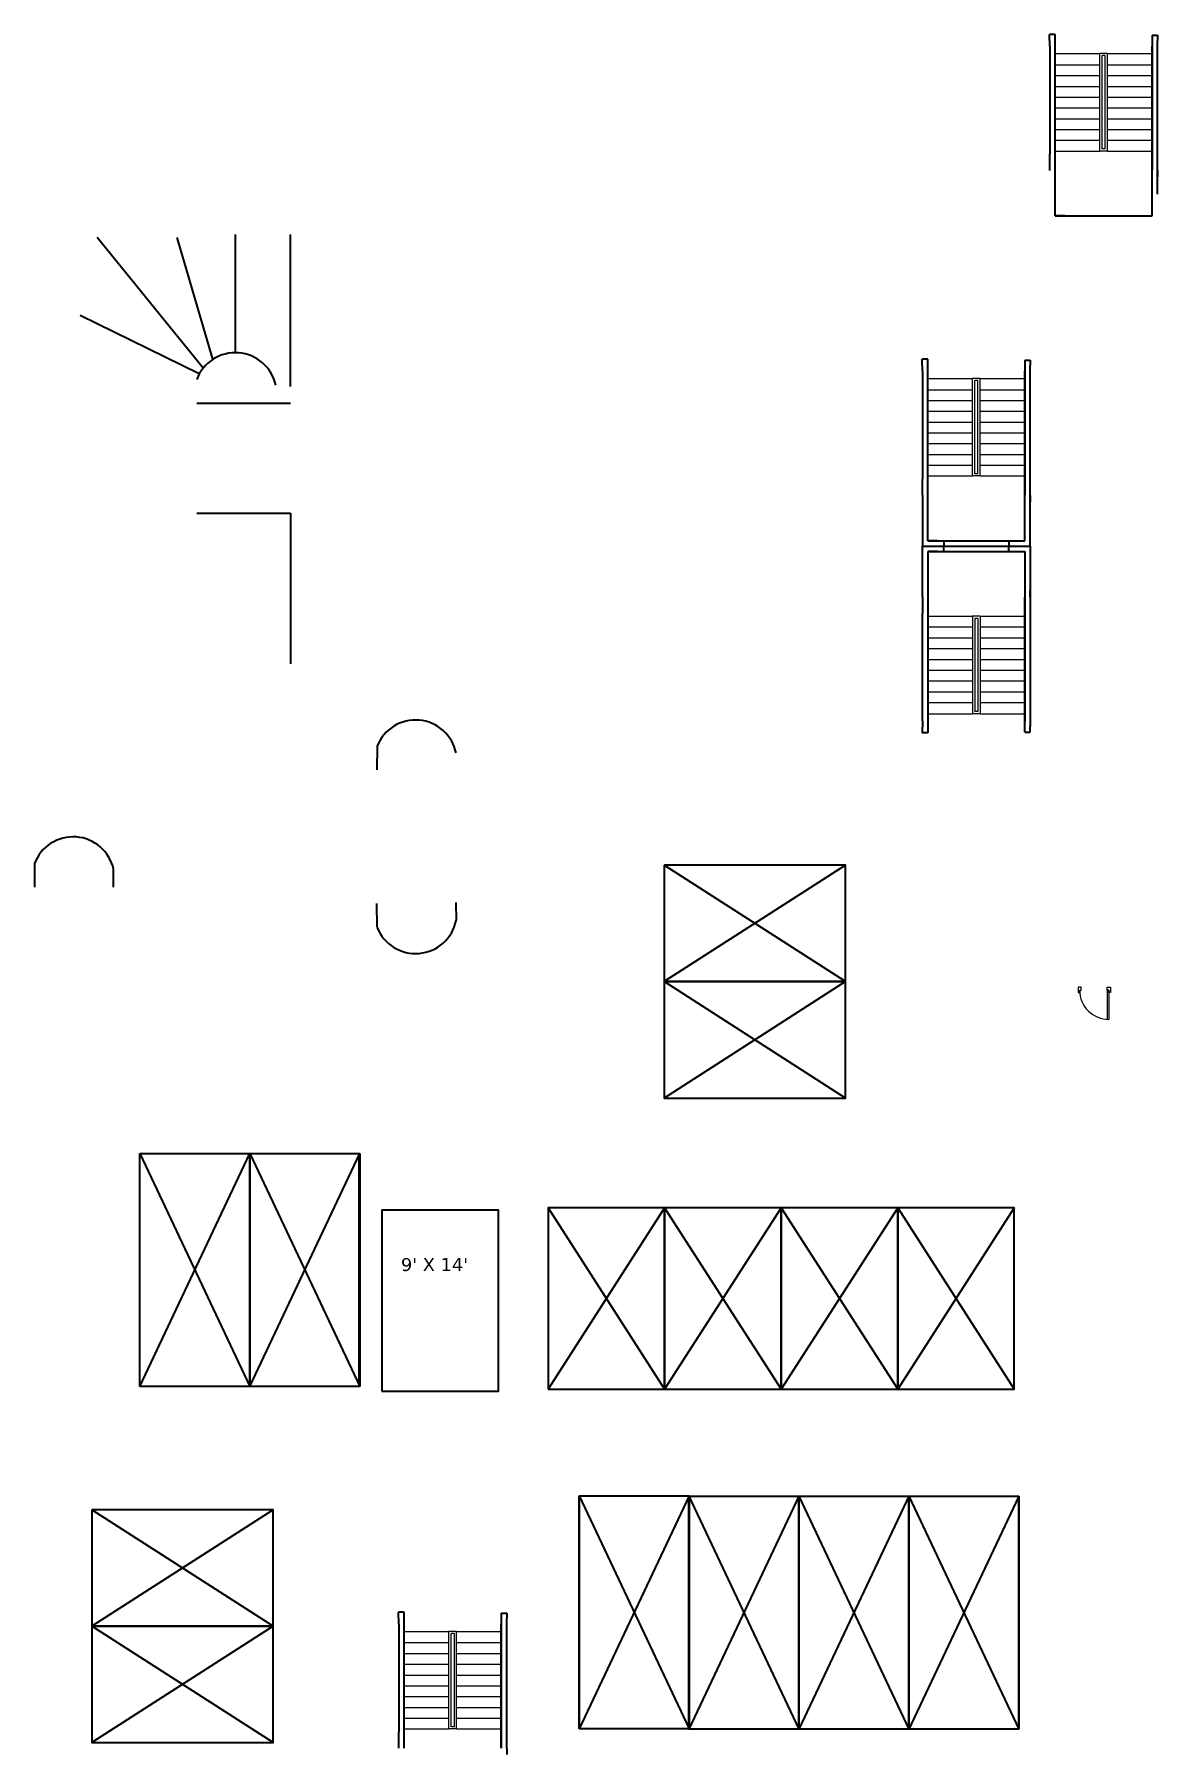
# Model space of a CAD drawing. Header units: inches. Extents: x 95 to 71413, y -8 to 51098.
# Drawn here: x 1846 to 2887, y 2127 to 3722 of the extents above; entities that cross this region are included whole.
import ezdxf

# ---------------------------------------------------------------- set-up
doc = ezdxf.new("R2010")
doc.units = ezdxf.units.IN
doc.header["$MEASUREMENT"] = 0
for name, color, linetype, lineweight in [('Cars', 7, 'Continuous', 40), ('Ramp', 9, 'Continuous', 40), ('wall', 7, 'Continuous', 40)]:
    doc.layers.add(name, color=color, linetype=linetype, lineweight=lineweight)
doc.layers.add('door', color=114, linetype='Continuous')
doc.layers.add('STAIR', color=32, linetype='Continuous')
doc.styles.get("Standard").update_dxf_attribs({"font": 'verdana.ttf', "height": 12})

msp = doc.modelspace()

# ---------------------------------------------------------------- texts
at = {"layer": 'Ramp', "color": 8, "linetype": 'ByBlock', "true_color": 0x817e7e, "insert": (2185.3, 2587.7), "char_height": 12, "width": 68.469, "attachment_point": 1}
msp.add_mtext("9' X 14'", dxfattribs=at)

# ---------------------------------------------------------------- blocks, each defined once
blk = doc.blocks.new('A$C1E116F93')
at = {"layer": 'STAIR', "color": 7}
for p, q in [((-43.3, -336.4), (-1.8, -336.4)), ((-43.3, -346.9), (-1.8, -346.9)), ((-1.8, -426.9), (-1.8, -336.4)), ((5.2, -336.4), (-1.8, -336.4)), ((0.2, -424.9), (0.2, -338.4)), ((3.2, -338.4), (0.2, -338.4)), ((3.2, -424.9), (3.2, -338.4)), ((5.2, -336.4), (46.7, -336.4)), ((5.2, -426.9), (5.2, -336.4)), ((5.2, -346.9), (46.7, -346.9)), ((-43.3, -356.9), (-1.8, -356.9)), ((-43.3, -366.9), (-1.8, -366.9)), ((5.2, -356.9), (46.7, -356.9)), ((5.2, -366.9), (46.7, -366.9)), ((-43.3, -376.9), (-1.8, -376.9)), ((5.2, -376.9), (46.7, -376.9)), ((-43.3, -386.9), (-1.8, -386.9)), ((-43.3, -396.9), (-1.8, -396.9)), ((5.2, -386.9), (46.7, -386.9)), ((5.2, -396.9), (46.7, -396.9)), ((-43.3, -406.9), (-1.8, -406.9)), ((5.2, -406.9), (46.7, -406.9)), ((-43.3, -416.9), (-1.8, -416.9)), ((-43.3, -426.9), (-1.8, -426.9)), ((5.2, -426.9), (-1.8, -426.9)), ((3.2, -424.9), (0.2, -424.9)), ((5.2, -416.9), (46.7, -416.9)), ((5.2, -426.9), (46.7, -426.9))]:
    blk.add_line(p, q, dxfattribs=at)
at = {"layer": 'wall', "color": 0, "linetype": 'ByBlock'}
for p, q in [((-43.3, -318.6), (-48.4, -318.6)), ((-48.3, -329.6), (-48.4, -318.6)), ((-43.3, -329.6), (-43.3, -318.6))]:
    blk.add_line(p, q, dxfattribs=at)
at = {"layer": 'wall', "color": 7}
for p, q in [((-48.3, -329.6), (-48.3, -429.8)), ((-43.3, -429.8), (-43.3, -329.6)), ((46.7, -444.6), (46.7, -329.6)), ((51.7, -429.9), (51.7, -324.4))]:
    blk.add_line(p, q, dxfattribs=at)
at = {"layer": 'wall'}
for p, q in [((46.7, -319.4), (46.7, -444.6)), ((51.7, -444.9), (51.7, -450.6))]:
    blk.add_line(p, q, dxfattribs=at)
at = {"layer": 'wall', "color": 0}
for p, q in [((46.7, -319.4), (51.7, -319.4)), ((51.7, -319.4), (51.7, -324.4)), ((51.7, -429.9), (51.7, -327.9)), ((-48.3, -444.8), (-48.3, -429.8)), ((-43.3, -444.8), (-43.3, -429.8)), ((51.7, -444.9), (51.7, -429.9))]:
    blk.add_line(p, q, dxfattribs=at)
blk = doc.blocks.new('DOOR-30')
at = {"layer": 'door', "linetype": 'ByBlock'}
for p, q in [((3, 28.5), (30, 28.5)), ((3, 27), (30, 27))]:
    blk.add_line(p, q, dxfattribs=at)
for points in [[(0, 30), (5, 30), (5, 28.5), (3, 28.5), (3, 27), (0, 27)], [(0, 0), (5, 0), (5, 1.5), (3, 1.5), (3, 3), (0, 3)]]:
    blk.add_lwpolyline(points, close=True, dxfattribs=at)
blk.add_arc((3, 28.5), 27, 270, 0, dxfattribs=at)

# ---------------------------------------------------------------- linework, layer by layer
at = {"layer": 'Cars', "color": 42, "true_color": 0xda8625}
for p, q in [((1943.3, 2684.6), (2045.3, 2684.6)), ((1943.3, 2468.6), (1943.3, 2684.6)), ((1943.3, 2684.6), (2045.3, 2468.6)), ((1943.3, 2468.6), (2045.3, 2684.6)), ((2045.3, 2684.6), (2045.3, 2468.6)), ((2045.3, 2684.6), (2147.3, 2684.6)), ((2045.3, 2468.6), (2045.3, 2684.6)), ((2045.3, 2684.6), (2147.3, 2468.6)), ((2045.3, 2468.6), (2147.3, 2684.6)), ((2146.7, 2468.6), (2146.7, 2684.6)), ((2147.3, 2684.6), (2147.3, 2468.6)), ((2045.3, 2468.6), (1943.3, 2468.6)), ((2045.3, 2468.6), (1943.3, 2468.6)), ((2147.3, 2468.6), (2045.3, 2468.6)), ((2147.3, 2468.6), (2045.3, 2468.6)), ((2350.4, 2367.1), (2350.4, 2151.1)), ((2350.4, 2367.1), (2452.4, 2367.1)), ((2350.4, 2151.1), (2350.4, 2367.1)), ((2350.4, 2367.1), (2452.4, 2151.1)), ((2452.4, 2367.1), (2350.4, 2151.1)), ((2452.1, 2366.9), (2452.1, 2150.9)), ((2452.1, 2366.9), (2554.1, 2366.9)), ((2452.1, 2150.9), (2452.1, 2366.9)), ((2452.1, 2366.9), (2554.1, 2150.9)), ((2554.1, 2366.9), (2452.1, 2150.9)), ((2452.4, 2367.1), (2452.4, 2151.1)), ((2452.4, 2151.1), (2452.4, 2367.1)), ((2452.4, 2151.1), (2452.4, 2367.1)), ((2554.1, 2366.9), (2554.1, 2150.9)), ((2554.1, 2150.9), (2554.1, 2366.9)), ((2554.1, 2366.9), (2656.1, 2366.9)), ((2554.1, 2150.9), (2554.1, 2366.9)), ((2554.1, 2366.9), (2656.1, 2150.9)), ((2656.1, 2366.9), (2554.1, 2150.9)), ((2656.1, 2366.9), (2656.1, 2150.9)), ((2656.1, 2150.9), (2656.1, 2366.9)), ((2656.1, 2366.9), (2758.1, 2366.9)), ((2656.1, 2150.9), (2656.1, 2366.9)), ((2656.1, 2366.9), (2758.1, 2150.9)), ((2758.1, 2366.9), (2656.1, 2150.9)), ((2758.1, 2366.9), (2758.1, 2150.9)), ((2758.1, 2150.9), (2758.1, 2366.9)), ((2452.4, 2151.1), (2350.4, 2151.1)), ((2554.1, 2150.9), (2452.1, 2150.9)), ((2656.1, 2150.9), (2554.1, 2150.9)), ((2758.1, 2150.9), (2656.1, 2150.9))]:
    msp.add_line(p, q, dxfattribs=at)
at = {"layer": 'Cars', "color": 42, "linetype": 'ByBlock', "true_color": 0xda8625}
for points in [[(2429.2, 2952.1), (2429.2, 2844.1), (2597.2, 2844.1), (2597.2, 2952.1)], [(2429.2, 2844.1), (2429.2, 2736.1), (2597.2, 2736.1), (2597.2, 2844.1)], [(2321.7, 2466.2), (2429.7, 2466.2), (2429.7, 2634.2), (2321.7, 2634.2)], [(2429.7, 2466.2), (2537.7, 2466.2), (2537.7, 2634.2), (2429.7, 2634.2)], [(2537.7, 2466.2), (2645.7, 2466.2), (2645.7, 2634.2), (2537.7, 2634.2)], [(2645.7, 2466.2), (2753.7, 2466.2), (2753.7, 2634.2), (2645.7, 2634.2)], [(1898.9, 2354.4), (1898.9, 2246.4), (2066.9, 2246.4), (2066.9, 2354.4)], [(1898.9, 2246.4), (1898.9, 2138.4), (2066.9, 2138.4), (2066.9, 2246.4)]]:
    msp.add_lwpolyline(points, close=True, dxfattribs=at)
at = {"layer": 'Ramp', "color": 8, "true_color": 0x817e7e}
for p, q in [((2002, 3413), (1903.9, 3534.2)), ((2010.9, 3421.1), (1978, 3534.2)), ((2031.9, 3427.3), (2031.9, 3536.9)), ((1998.4, 3407.7), (1888, 3461.7)), ((2163.2, 3062.3), (2162.9, 3040.3)), ((1845.6, 2953.6), (1845.6, 2931.6)), ((1919, 2931.6), (1919, 2948.3)), ((2163.2, 2894.4), (2162.9, 2916.4)), ((2236.3, 2917.3), (2236.5, 2900.6))]:
    msp.add_line(p, q, dxfattribs=at)
at = {"layer": 'Ramp', "color": 8, "linetype": 'ByBlock', "true_color": 0x817e7e}
for p, q in [((2082.8, 3395.9), (2082.8, 3536.9)), ((1996, 3380.5), (2082.8, 3380.5)), ((1996, 3278.5), (2082.8, 3278.5)), ((2082.8, 3278.5), (2082.8, 3138.8))]:
    msp.add_line(p, q, dxfattribs=at)
at = {"layer": 'Ramp', "color": 42, "linetype": 'ByBlock', "true_color": 0xda8625}
for p, q in [((2597.2, 2952.1), (2429.2, 2844.1)), ((2597.2, 2844.1), (2429.2, 2952.1)), ((2597.2, 2844.1), (2429.2, 2736.1)), ((2597.2, 2736.1), (2429.2, 2844.1)), ((2321.7, 2634.2), (2429.7, 2466.2)), ((2429.7, 2634.2), (2321.7, 2466.2)), ((2429.7, 2634.2), (2537.7, 2466.2)), ((2537.7, 2634.2), (2429.7, 2466.2)), ((2537.7, 2634.2), (2645.7, 2466.2)), ((2645.7, 2634.2), (2537.7, 2466.2)), ((2645.7, 2634.2), (2753.7, 2466.2)), ((2753.7, 2634.2), (2645.7, 2466.2)), ((2066.9, 2354.4), (1898.9, 2246.4)), ((2066.9, 2246.4), (1898.9, 2354.4)), ((2066.9, 2246.4), (1898.9, 2138.4)), ((2066.9, 2138.4), (1898.9, 2246.4))]:
    msp.add_line(p, q, dxfattribs=at)
at = {"layer": 'Ramp', "color": 8, "linetype": 'ByBlock', "true_color": 0x817e7e}
msp.add_lwpolyline([(2167.7, 2464.2), (2275.7, 2464.2), (2275.7, 2632.2), (2167.7, 2632.2)], close=True, dxfattribs=at)
at = {"layer": 'Ramp', "color": 8, "true_color": 0x817e7e}
for centre, start, end in [((2031.9, 3388.8), 12.5219, 159.0985), ((2198.9, 3048.2), 11.8123, 158.3889), ((1881.5, 2939.9), 12.5219, 159.0985), ((2198.9, 2908.5), 201.6111, 348.1877)]:
    msp.add_arc(centre, 38.4, start, end, dxfattribs=at)
at = {"layer": 'STAIR', "color": 7}
for p, q in [((2791.6, 3704.7), (2833.1, 3704.7)), ((2833.1, 3614.2), (2833.1, 3704.7)), ((2840.1, 3704.7), (2833.1, 3704.7)), ((2835.1, 3616.2), (2835.1, 3702.7)), ((2838.1, 3702.7), (2835.1, 3702.7)), ((2838.1, 3616.2), (2838.1, 3702.7)), ((2840.1, 3704.7), (2881.6, 3704.7)), ((2840.1, 3614.2), (2840.1, 3704.7)), ((2791.6, 3694.2), (2833.1, 3694.2)), ((2840.1, 3694.2), (2881.6, 3694.2)), ((2791.6, 3684.2), (2833.1, 3684.2)), ((2791.6, 3674.2), (2833.1, 3674.2)), ((2840.1, 3684.2), (2881.6, 3684.2)), ((2840.1, 3674.2), (2881.6, 3674.2)), ((2791.6, 3664.2), (2833.1, 3664.2)), ((2791.6, 3654.2), (2833.1, 3654.2)), ((2840.1, 3664.2), (2881.6, 3664.2)), ((2840.1, 3654.2), (2881.6, 3654.2)), ((2791.6, 3644.2), (2833.1, 3644.2)), ((2840.1, 3644.2), (2881.6, 3644.2)), ((2791.6, 3634.2), (2833.1, 3634.2)), ((2791.6, 3624.2), (2833.1, 3624.2)), ((2840.1, 3634.2), (2881.6, 3634.2)), ((2840.1, 3624.2), (2881.6, 3624.2)), ((2791.6, 3614.2), (2833.1, 3614.2)), ((2840.1, 3614.2), (2833.1, 3614.2)), ((2838.1, 3616.2), (2835.1, 3616.2)), ((2840.1, 3614.2), (2881.6, 3614.2)), ((2673.6, 3403.4), (2715.1, 3403.4)), ((2715.1, 3312.9), (2715.1, 3403.4)), ((2722.1, 3403.4), (2715.1, 3403.4)), ((2717.1, 3314.9), (2717.1, 3401.4)), ((2720.1, 3401.4), (2717.1, 3401.4)), ((2720.1, 3314.9), (2720.1, 3401.4)), ((2722.1, 3403.4), (2763.6, 3403.4)), ((2722.1, 3312.9), (2722.1, 3403.4)), ((2673.6, 3392.9), (2715.1, 3392.9)), ((2673.6, 3382.9), (2715.1, 3382.9)), ((2722.1, 3392.9), (2763.6, 3392.9)), ((2722.1, 3382.9), (2763.6, 3382.9)), ((2673.6, 3372.9), (2715.1, 3372.9)), ((2722.1, 3372.9), (2763.6, 3372.9)), ((2673.6, 3362.9), (2715.1, 3362.9)), ((2673.6, 3352.9), (2715.1, 3352.9)), ((2722.1, 3362.9), (2763.6, 3362.9)), ((2722.1, 3352.9), (2763.6, 3352.9)), ((2673.6, 3342.9), (2715.1, 3342.9)), ((2722.1, 3342.9), (2763.6, 3342.9)), ((2673.6, 3332.9), (2715.1, 3332.9)), ((2673.6, 3322.9), (2715.1, 3322.9)), ((2722.1, 3332.9), (2763.6, 3332.9)), ((2722.1, 3322.9), (2763.6, 3322.9)), ((2673.6, 3312.9), (2715.1, 3312.9)), ((2722.1, 3312.9), (2715.1, 3312.9)), ((2720.1, 3314.9), (2717.1, 3314.9)), ((2722.1, 3312.9), (2763.6, 3312.9)), ((2673.6, 3182.9), (2715.1, 3182.9)), ((2715.1, 3182.9), (2715.1, 3092.4)), ((2722.1, 3182.9), (2715.1, 3182.9)), ((2717.1, 3180.9), (2717.1, 3094.4)), ((2720.1, 3180.9), (2717.1, 3180.9)), ((2720.1, 3180.9), (2720.1, 3094.4)), ((2722.1, 3182.9), (2763.6, 3182.9)), ((2722.1, 3182.9), (2722.1, 3092.4)), ((2673.6, 3172.9), (2715.1, 3172.9)), ((2673.6, 3162.9), (2715.1, 3162.9)), ((2722.1, 3172.9), (2763.6, 3172.9)), ((2722.1, 3162.9), (2763.6, 3162.9)), ((2673.6, 3152.9), (2715.1, 3152.9)), ((2673.6, 3142.9), (2715.1, 3142.9)), ((2722.1, 3152.9), (2763.6, 3152.9)), ((2722.1, 3142.9), (2763.6, 3142.9)), ((2673.6, 3132.9), (2715.1, 3132.9)), ((2722.1, 3132.9), (2763.6, 3132.9)), ((2673.6, 3122.9), (2715.1, 3122.9)), ((2673.6, 3112.9), (2715.1, 3112.9)), ((2722.1, 3122.9), (2763.6, 3122.9)), ((2722.1, 3112.9), (2763.6, 3112.9)), ((2673.6, 3102.9), (2715.1, 3102.9)), ((2722.1, 3102.9), (2763.6, 3102.9)), ((2673.6, 3092.4), (2715.1, 3092.4)), ((2722.1, 3092.4), (2715.1, 3092.4)), ((2720.1, 3094.4), (2717.1, 3094.4)), ((2722.1, 3092.4), (2763.6, 3092.4))]:
    msp.add_line(p, q, dxfattribs=at)
at = {"layer": 'wall', "color": 0, "linetype": 'ByBlock'}
for p, q in [((2791.6, 3722.4), (2786.5, 3722.4)), ((2786.6, 3711.4), (2786.5, 3722.4)), ((2791.6, 3711.4), (2791.6, 3722.4)), ((2673.6, 3421.1), (2668.5, 3421.1)), ((2668.6, 3410.1), (2668.5, 3421.1)), ((2673.6, 3410.1), (2673.6, 3421.1)), ((2668.6, 3085.7), (2668.5, 3074.7)), ((2673.6, 3085.7), (2673.6, 3074.7)), ((2673.6, 3074.7), (2668.5, 3074.7))]:
    msp.add_line(p, q, dxfattribs=at)
at = {"layer": 'wall'}
for p, q in [((2881.6, 3721.6), (2881.6, 3596.4)), ((2886.6, 3596.2), (2886.6, 3590.4)), ((2806.6, 3554.2), (2866.6, 3554.2)), ((2763.6, 3420.3), (2763.6, 3295.1)), ((2768.6, 3294.9), (2768.6, 3289.1)), ((2688.6, 3252.9), (2748.6, 3252.9)), ((2688.6, 3247.9), (2748.6, 3247.9)), ((2688.6, 3247.9), (2748.6, 3247.9)), ((2688.6, 3242.9), (2748.6, 3242.9)), ((2768.6, 3200.9), (2768.6, 3206.7)), ((2763.6, 3075.5), (2763.6, 3200.7))]:
    msp.add_line(p, q, dxfattribs=at)
at = {"layer": 'wall', "color": 0}
for p, q in [((2881.6, 3721.6), (2886.6, 3721.6)), ((2886.6, 3721.6), (2886.6, 3716.6)), ((2886.6, 3611.2), (2886.6, 3713.2)), ((2786.6, 3596.2), (2786.6, 3611.2)), ((2791.6, 3596.2), (2791.6, 3611.2)), ((2886.6, 3596.2), (2886.6, 3611.2)), ((2763.6, 3420.3), (2768.6, 3420.3)), ((2768.6, 3420.3), (2768.6, 3415.3)), ((2768.6, 3309.9), (2768.6, 3411.9)), ((2668.6, 3295), (2668.6, 3310)), ((2673.6, 3295), (2673.6, 3310)), ((2768.6, 3294.9), (2768.6, 3309.9)), ((2668.6, 3200.8), (2668.6, 3185.8)), ((2673.6, 3200.8), (2673.6, 3185.8)), ((2768.6, 3200.9), (2768.6, 3185.9)), ((2768.6, 3185.9), (2768.6, 3083.9)), ((2768.6, 3075.5), (2768.6, 3080.5)), ((2763.6, 3075.5), (2768.6, 3075.5))]:
    msp.add_line(p, q, dxfattribs=at)
at = {"layer": 'wall', "color": 7}
for p, q in [((2886.6, 3611.2), (2886.6, 3716.6)), ((2786.6, 3711.4), (2786.6, 3611.2)), ((2791.6, 3611.2), (2791.6, 3711.4)), ((2881.6, 3596.4), (2881.6, 3711.4)), ((2791.6, 3554.2), (2791.6, 3596.2)), ((2881.6, 3554.2), (2881.6, 3596.2)), ((2886.6, 3579.2), (2886.6, 3596.2)), ((2886.6, 3574.2), (2886.6, 3579.2)), ((2886.6, 3579.2), (2886.6, 3579.2)), ((2886.6, 3574.2), (2886.6, 3574.2)), ((2791.6, 3554.2), (2806.6, 3554.2)), ((2800.6, 3554.2), (2791.6, 3554.2)), ((2866.6, 3554.2), (2881.6, 3554.2)), ((2768.6, 3309.9), (2768.6, 3415.3)), ((2668.6, 3410.1), (2668.6, 3310)), ((2673.6, 3310), (2673.6, 3410.1)), ((2763.6, 3295.1), (2763.6, 3410.1)), ((2668.6, 3295), (2668.6, 3247.9)), ((2673.6, 3252.9), (2673.6, 3295)), ((2763.6, 3252.9), (2763.6, 3294.9)), ((2768.6, 3277.9), (2768.6, 3294.9)), ((2768.6, 3272.9), (2768.6, 3277.9)), ((2768.6, 3277.9), (2768.6, 3277.9)), ((2768.6, 3247.9), (2768.6, 3272.9)), ((2768.6, 3272.9), (2768.6, 3272.9)), ((2668.6, 3247.9), (2688.6, 3247.9)), ((2668.6, 3247.9), (2688.6, 3247.9)), ((2668.6, 3200.8), (2668.6, 3247.9)), ((2673.6, 3252.9), (2688.6, 3252.9)), ((2682.6, 3252.9), (2673.6, 3252.9)), ((2673.6, 3242.9), (2673.6, 3200.8)), ((2673.6, 3242.9), (2688.6, 3242.9)), ((2682.6, 3242.9), (2673.6, 3242.9)), ((2688.6, 3252.9), (2688.6, 3247.9)), ((2688.6, 3242.9), (2688.6, 3247.9)), ((2748.6, 3252.9), (2748.6, 3247.9)), ((2748.6, 3252.9), (2763.6, 3252.9)), ((2748.6, 3247.9), (2768.6, 3247.9)), ((2748.6, 3247.9), (2768.6, 3247.9)), ((2748.6, 3242.9), (2748.6, 3247.9)), ((2748.6, 3242.9), (2763.6, 3242.9)), ((2763.6, 3242.9), (2763.6, 3200.9)), ((2768.6, 3247.9), (2768.6, 3222.9)), ((2768.6, 3222.9), (2768.6, 3217.9)), ((2768.6, 3222.9), (2768.6, 3222.9)), ((2768.6, 3217.9), (2768.6, 3200.9)), ((2768.6, 3217.9), (2768.6, 3217.9)), ((2763.6, 3200.7), (2763.6, 3085.7)), ((2668.6, 3085.7), (2668.6, 3185.8)), ((2673.6, 3185.8), (2673.6, 3085.7)), ((2768.6, 3185.9), (2768.6, 3080.5))]:
    msp.add_line(p, q, dxfattribs=at)

# ---------------------------------------------------------------- block references
at = {"layer": 'door', "linetype": 'ByBlock', "rotation": 270}
msp.add_blockref('DOOR-30', (2812.9, 2839), dxfattribs=at)
at = {"layer": 'wall', "color": 0, "linetype": 'ByBlock'}
msp.add_blockref('A$C1E116F93', (2231.6, 2578), dxfattribs=at)

msp.set_redraw_order([(e.dxf.handle, doc.entitydb.next_handle()) for e in msp.query("TEXT MTEXT ATTDEF DIMENSION ARC_DIMENSION")])  # texts and dimensions are drawn at this point

doc.saveas('drawing.dxf')
